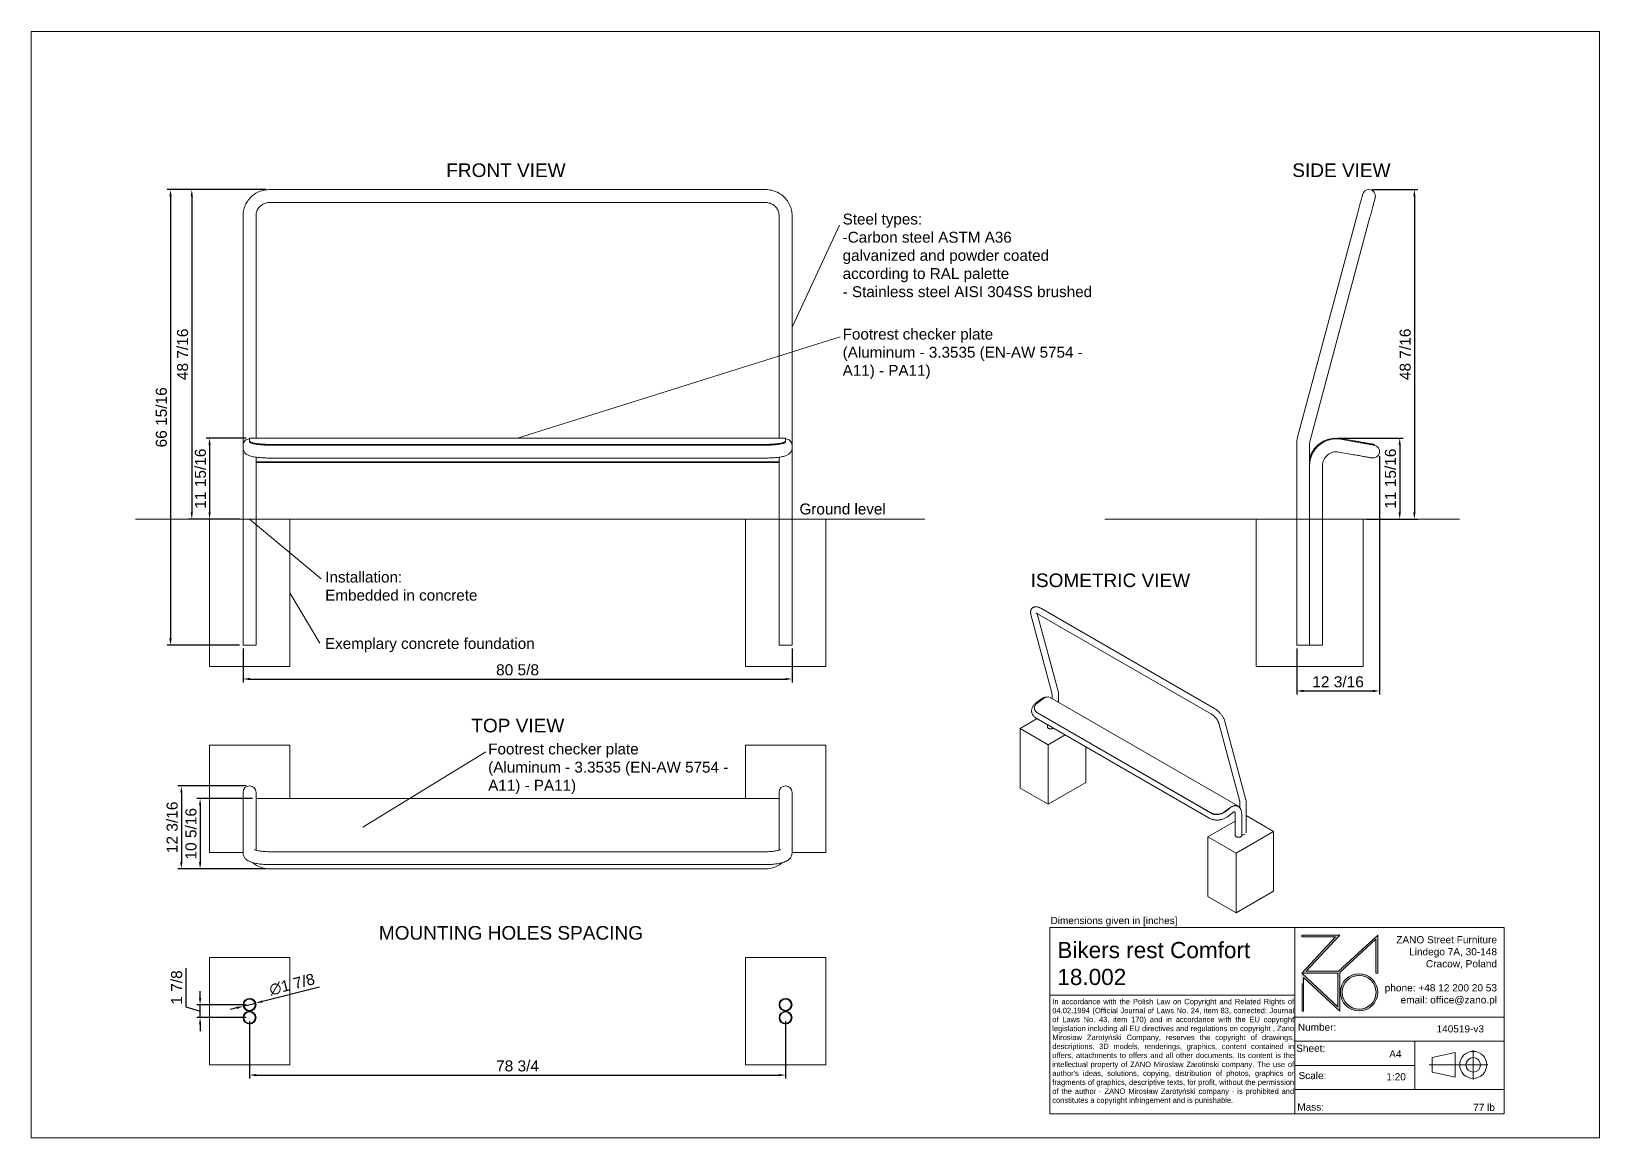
# Paper-space layout 'US' of a CAD drawing. Header units: inches. Extents: x -208 to -3, y -9 to 1.
# Drawn here: x -14.87 to -3.35, y -7.17 to 0.95 of the extents above; entities outside this region: 1.
# The model-space entities are those that its viewports show. They can reach past a viewport. Long polylines and large blocks are cut down to what shows.
import ezdxf

# ---------------------------------------------------------------- set-up
doc = ezdxf.new("R2010")
doc.units = ezdxf.units.IN
doc.header["$PDSIZE"] = -1
doc.linetypes.add('HIDDEN', pattern=[1.905, 1.27, -0.635])
for name, color, linetype, lineweight in [('ZANO_O', 10, 'Continuous', 0), ('ZANO_R', 7, 'Continuous', 0), ('ZANO_R_przerywana', 250, 'HIDDEN', 0), ('ZANO_W', 1, 'Continuous', 0)]:
    doc.layers.add(name, color=color, linetype=linetype, lineweight=lineweight)
doc.layers.add('ZANO_P', color=7, linetype='Continuous', lineweight=0, true_color=0xffffff)
doc.styles.get("Standard").update_dxf_attribs({"font": 'ARIALUNI.TTF'})
doc.dimstyles.new('amerykanie', dxfattribs={"dimtxt": 50, "dimasz": 50, "dimexe": 0.5, "dimexo": 0.5, "dimgap": 1, "dimtad": 1, "dimdec": 0, "dimzin": 0, "dimlunit": 5, "dimtxsty": 'Standard', "dimcen": 0.09, "dimclrd": 1, "dimclre": 1, "dimclrt": 1, "dimazin": 0, "dimtfac": 1, "dimtdec": 0, "dimtmove": 0, "dimatfit": 3, "dimfxl": 1, "dimtzin": 0, "dimarcsym": 1})

psp = doc.layouts.new('US')

# ---------------------------------------------------------------- texts
at = {"layer": 'ZANO_O', "attachment_point": 1}
for s, insert, char_height, width in [('FRONT VIEW', (-11.818, -0.017), 0.1, 1.04774), ('SIDE VIEW', (-5.603, -0.017), 0.1, 1.0012), ('\\pxql;Steel types:\\P-Carbon steel ASTM A36\\Pgalvanized and powder coated\\Paccording to RAL palette\\P- Stainless steel AISI 304SS brushed', (-8.906, -0.386), 0.08, 1.93979), ('\\pxql;Footrest checker plate\\P(Aluminum - 3.3535 (EN-AW 5754 - A11) - PA11)', (-8.906, -1.231), 0.08, 1.93979), ('Ground level', (-9.223, -2.516), 0.08, 0.78457), ('\\pxql;Installation:\\PEmbedded in concrete', (-12.707, -3.016), 0.08, 1.81828), ('ISOMETRIC VIEW', (-7.525, -3.03), 0.1, 1.49258), ('\\pxql;Exemplary concrete foundation', (-12.709, -3.504), 0.08, 1.68642), ('TOP VIEW', (-11.634, -4.097), 0.1, 0.86231), ('\\pxql;Footrest checker plate\\P(Aluminum - 3.3535 (EN-AW 5754 - A11) - PA11)', (-11.51, -4.279), 0.08, 1.93979), ('MOUNTING HOLES SPACING', (-12.313, -5.62), 0.1, 2.09064)]:
    psp.add_mtext(s, dxfattribs=dict(at, insert=insert, char_height=char_height, width=width))
at = {"layer": 'ZANO_R', "attachment_point": 1}
for s, insert, char_height, width in [('Dimensions given in [inches]', (-7.379, -5.553), 0.05269, 1.79436), ('\\pxql;Bikers rest Comfort 18.002', (-7.329, -5.737), 0.11856, 1.7443), ('\\pxqr;ZANO Street Furniture\\PLindego 7A, 30-148\\PCracow, Poland\\P\\Pphone: +48 12 200 20 53\\Pemail: office@zano.pl', (-5.149, -5.694), 0.05298, 1.04998), ("\\pxqj;In accordance with the Polish Law on Copyright and Related Rights of 04.02.1994 (Official Journal of Laws No. 24, item 83, corrected: Journal of Laws No. 43, item 170) and in accordance with the EU copyright legislation including all EU directives and regulations on copyright , Zano Mirosław Zarotyński Company, reserves the copyright of drawings, descriptions, 3D models, renderings, graphics, content contained in offers, attachments to offers and all other documents. Its content is the intellectual property of ZANO Miroslaw Zarotinski company. The use of author's ideas, solutions, copying, distribution of photos, graphics or fragments of graphics, descriptive texts, for profit, without the permission of the author - ZANO Mirosław Zarotyński company - is prohibited and constitutes a copyright infringement and is punishable.", (-7.366, -6.155), 0.039516, 1.77136), ('Number:', (-5.562, -6.337), 0.0527, 254.32319), ('140519-v3', (-4.543, -6.349), 0.0527, 0.49653), ('Sheet:', (-5.574, -6.492), 0.0527, 254.32319), ('A4', (-4.891, -6.533), 0.0527, 0.18637), ('Scale:', (-5.557, -6.692), 0.0527, 254.32319), ('1:20', (-4.912, -6.701), 0.0527, 0.20756), ('Mass:', (-5.566, -6.923), 0.0527, 254.32319), ('77 lb', (-4.274, -6.926), 0.0527, 0.22731)]:
    psp.add_mtext(s, dxfattribs=dict(at, insert=insert, char_height=char_height, width=width))

msp = doc.modelspace()

# ---------------------------------------------------------------- blocks, each defined once
blk = doc.blocks.new('*D360')
at = {"layer": 'Defpoints', "color": 0}
for p in [(5.9, 92.66), (0.02, 80.75), (4.94, 80.75)]:
    blk.add_point(p, dxfattribs=at)
at = {"layer": 'ZANO_W', "color": 1, "lineweight": -2}
for p, q in [((5.4, 92.66), (-0.48, 92.66)), ((0.02, 91.66), (0.02, 81.75)), ((4.44, 80.75), (-0.48, 80.75))]:
    blk.add_line(p, q, dxfattribs=at)
at = {"layer": 'ZANO_W', "color": 1}
for points in [[(0.19, 91.66), (-0.14, 91.66), (0.02, 92.66)], [(-0.14, 81.75), (0.19, 81.75), (0.02, 80.75)]]:
    blk.add_solid(points, dxfattribs=at)
at = {"layer": 'ZANO_W', "color": 1, "insert": (-1.32, 86.7), "char_height": 1.625, "attachment_point": 5, "rotation": 90}
blk.add_mtext('11 15/16', dxfattribs=at)
blk = doc.blocks.new('*D361')
at = {"layer": 'Defpoints', "color": 0}
for p in [(8.85, 129.17), (-2.59, 80.75), (4.94, 80.75)]:
    blk.add_point(p, dxfattribs=at)
at = {"layer": 'ZANO_W', "color": 1, "lineweight": -2}
for p, q in [((8.35, 129.17), (-3.09, 129.17)), ((-2.59, 128.17), (-2.59, 81.75)), ((4.44, 80.75), (-3.09, 80.75))]:
    blk.add_line(p, q, dxfattribs=at)
at = {"layer": 'ZANO_W', "color": 1}
for points in [[(-2.43, 128.17), (-2.76, 128.17), (-2.59, 129.17)], [(-2.76, 81.75), (-2.43, 81.75), (-2.59, 80.75)]]:
    blk.add_solid(points, dxfattribs=at)
at = {"layer": 'ZANO_W', "color": 1, "insert": (-3.94, 104.96), "char_height": 1.625, "attachment_point": 5, "rotation": 90}
blk.add_mtext('48 7/16', dxfattribs=at)
blk = doc.blocks.new('*D362')
at = {"layer": 'Defpoints', "color": 0}
for p in [(8.85, 129.17), (-5.72, 62.24), (4.94, 62.24)]:
    blk.add_point(p, dxfattribs=at)
at = {"layer": 'ZANO_W', "color": 1, "lineweight": -2}
for p, q in [((8.35, 129.17), (-6.22, 129.17)), ((-5.72, 128.17), (-5.72, 63.24)), ((4.44, 62.24), (-6.22, 62.24))]:
    blk.add_line(p, q, dxfattribs=at)
at = {"layer": 'ZANO_W', "color": 1}
for points in [[(-5.55, 128.17), (-5.89, 128.17), (-5.72, 129.17)], [(-5.89, 63.24), (-5.55, 63.24), (-5.72, 62.24)]]:
    blk.add_solid(points, dxfattribs=at)
at = {"layer": 'ZANO_W', "color": 1, "insert": (-7.06, 95.71), "char_height": 1.625, "attachment_point": 5, "rotation": 90}
blk.add_mtext('66 15/16', dxfattribs=at)
blk = doc.blocks.new('*D363')
at = {"layer": 'Defpoints', "color": 0}
for p in [(4.94, 62.24), (85.6, 62.24), (85.6, 57.26)]:
    blk.add_point(p, dxfattribs=at)
at = {"layer": 'ZANO_W', "color": 1, "lineweight": -2}
for p, q in [((4.94, 61.74), (4.94, 56.76)), ((85.6, 61.74), (85.6, 56.76)), ((5.94, 57.26), (84.6, 57.26))]:
    blk.add_line(p, q, dxfattribs=at)
at = {"layer": 'ZANO_W', "color": 1}
for points in [[(5.94, 57.43), (5.94, 57.09), (4.94, 57.26)], [(84.6, 57.09), (84.6, 57.43), (85.6, 57.26)]]:
    blk.add_solid(points, dxfattribs=at)
at = {"layer": 'ZANO_W', "color": 1, "insert": (45.27, 58.6), "char_height": 1.625, "attachment_point": 5}
blk.add_mtext('80 5/8', dxfattribs=at)
blk = doc.blocks.new('*D364')
at = {"layer": 'Defpoints', "color": 0}
for p in [(6.84, 39.68), (-1.37, 29.37), (8.85, 29.37)]:
    blk.add_point(p, dxfattribs=at)
at = {"layer": 'ZANO_W', "color": 1, "lineweight": -2}
for p, q in [((6.34, 39.68), (-1.87, 39.68)), ((-1.37, 38.68), (-1.37, 30.37)), ((8.35, 29.37), (-1.87, 29.37))]:
    blk.add_line(p, q, dxfattribs=at)
at = {"layer": 'ZANO_W', "color": 1}
for points in [[(-1.2, 38.68), (-1.54, 38.68), (-1.37, 39.68)], [(-1.54, 30.37), (-1.2, 30.37), (-1.37, 29.37)]]:
    blk.add_solid(points, dxfattribs=at)
at = {"layer": 'ZANO_W', "color": 1, "insert": (-2.71, 34.52), "char_height": 1.625, "attachment_point": 5, "rotation": 90}
blk.add_mtext('10 5/16', dxfattribs=at)
blk = doc.blocks.new('*D365')
at = {"layer": 'Defpoints', "color": 0}
for p in [(5.89, 41.55), (-4.12, 29.37), (8.45, 29.37)]:
    blk.add_point(p, dxfattribs=at)
at = {"layer": 'ZANO_W', "color": 1, "lineweight": -2}
for p, q in [((5.39, 41.55), (-4.62, 41.55)), ((-4.12, 40.55), (-4.12, 30.37)), ((7.95, 29.37), (-4.62, 29.37))]:
    blk.add_line(p, q, dxfattribs=at)
at = {"layer": 'ZANO_W', "color": 1}
for points in [[(-3.96, 40.55), (-4.29, 40.55), (-4.12, 41.55)], [(-4.29, 30.37), (-3.96, 30.37), (-4.12, 29.37)]]:
    blk.add_solid(points, dxfattribs=at)
at = {"layer": 'ZANO_W', "color": 1, "insert": (-5.47, 35.46), "char_height": 1.625, "attachment_point": 5, "rotation": 90}
blk.add_mtext('12 3/16', dxfattribs=at)
blk = doc.blocks.new('*D366')
at = {"layer": 'Defpoints', "color": 0}
for p in [(6.81, 9.64), (4.97, 9.17)]:
    blk.add_point(p, dxfattribs=at)
at = {"layer": 'ZANO_W', "color": 1, "lineweight": -2}
for p, q in [((16.18, 12), (7.78, 9.88)), ((4.97, 9.17), (6.81, 9.64)), ((4, 8.93), (3.03, 8.68))]:
    blk.add_line(p, q, dxfattribs=at)
at = {"layer": 'ZANO_W', "color": 1}
for points in [[(7.74, 10.04), (7.83, 9.72), (6.81, 9.64)], [(4.04, 8.76), (3.96, 9.09), (4.97, 9.17)]]:
    blk.add_solid(points, dxfattribs=at)
at = {"layer": 'ZANO_W', "color": 1, "insert": (12.14, 12.37), "char_height": 1.625, "attachment_point": 5, "rotation": 14.1753}
blk.add_mtext('∅1 7/8', dxfattribs=at)
blk = doc.blocks.new('*D367')
at = {"layer": 'Defpoints', "color": 0}
for p in [(5.89, 7.5), (84.65, 7.5), (84.65, -0.94)]:
    blk.add_point(p, dxfattribs=at)
at = {"layer": 'ZANO_W', "color": 1, "lineweight": -2}
for p, q in [((5.89, 7), (5.89, -1.44)), ((84.65, 7), (84.65, -1.44)), ((6.89, -0.94), (83.65, -0.94))]:
    blk.add_line(p, q, dxfattribs=at)
at = {"layer": 'ZANO_W', "color": 1}
for points in [[(6.89, -0.77), (6.89, -1.11), (5.89, -0.94)], [(83.65, -1.11), (83.65, -0.77), (84.65, -0.94)]]:
    blk.add_solid(points, dxfattribs=at)
at = {"layer": 'ZANO_W', "color": 1, "insert": (45.27, 0.4), "char_height": 1.625, "attachment_point": 5}
blk.add_mtext('78 3/4', dxfattribs=at)
blk = doc.blocks.new('*D368')
at = {"layer": 'Defpoints', "color": 0}
for p in [(-1.37, 9.4), (5.89, 9.4), (5.89, 7.5)]:
    blk.add_point(p, dxfattribs=at)
at = {"layer": 'ZANO_W', "color": 1, "lineweight": -2}
for p, q in [((-3.46, 14.78), (-3.46, 9.08)), ((5.39, 9.4), (-1.87, 9.4)), ((-1.37, 10.4), (-1.37, 11.4)), ((-1.37, 7.5), (-1.37, 9.4)), ((-3.46, 9.08), (-1.37, 8.45)), ((5.39, 7.5), (-1.87, 7.5)), ((-1.37, 6.5), (-1.37, 5.5))]:
    blk.add_line(p, q, dxfattribs=at)
at = {"layer": 'ZANO_W', "color": 1}
for points in [[(-1.54, 10.4), (-1.2, 10.4), (-1.37, 9.4)], [(-1.2, 6.5), (-1.54, 6.5), (-1.37, 7.5)]]:
    blk.add_solid(points, dxfattribs=at)
at = {"layer": 'ZANO_W', "color": 1, "insert": (-4.81, 11.93), "char_height": 1.625, "attachment_point": 5, "rotation": 90}
blk.add_mtext('1 7/8', dxfattribs=at)
blk = doc.blocks.new('*D369')
at = {"layer": 'Defpoints', "color": 0}
for p in [(165.29, 92.66), (169.52, 80.75), (174.88, 80.75)]:
    blk.add_point(p, dxfattribs=at)
at = {"layer": 'ZANO_W', "color": 1, "lineweight": -2}
for p, q in [((165.79, 92.66), (175.38, 92.66)), ((174.88, 91.66), (174.88, 81.75)), ((170.02, 80.75), (175.38, 80.75))]:
    blk.add_line(p, q, dxfattribs=at)
at = {"layer": 'ZANO_W', "color": 1}
for points in [[(175.04, 91.66), (174.71, 91.66), (174.88, 92.66)], [(174.71, 81.75), (175.04, 81.75), (174.88, 80.75)]]:
    blk.add_solid(points, dxfattribs=at)
at = {"layer": 'ZANO_W', "color": 1, "insert": (173.53, 86.7), "char_height": 1.625, "attachment_point": 5, "rotation": 90}
blk.add_mtext('11 15/16', dxfattribs=at)
blk = doc.blocks.new('*D370')
at = {"layer": 'Defpoints', "color": 0}
for p in [(170.35, 129.17), (169.52, 80.75), (177.03, 80.75)]:
    blk.add_point(p, dxfattribs=at)
at = {"layer": 'ZANO_W', "color": 1, "lineweight": -2}
for p, q in [((170.85, 129.17), (177.53, 129.17)), ((177.03, 128.17), (177.03, 81.75)), ((170.02, 80.75), (177.53, 80.75))]:
    blk.add_line(p, q, dxfattribs=at)
at = {"layer": 'ZANO_W', "color": 1}
for points in [[(177.2, 128.17), (176.86, 128.17), (177.03, 129.17)], [(176.86, 81.75), (177.2, 81.75), (177.03, 80.75)]]:
    blk.add_solid(points, dxfattribs=at)
at = {"layer": 'ZANO_W', "color": 1, "insert": (175.69, 104.96), "char_height": 1.625, "attachment_point": 5, "rotation": 90}
blk.add_mtext('48 7/16', dxfattribs=at)
blk = doc.blocks.new('*D371')
at = {"layer": 'Defpoints', "color": 0}
for p in [(171.91, 90.51), (159.74, 62.24), (171.91, 55.5)]:
    blk.add_point(p, dxfattribs=at)
at = {"layer": 'ZANO_W', "color": 1, "lineweight": -2}
for p, q in [((171.91, 90.01), (171.91, 55)), ((159.74, 61.74), (159.74, 55)), ((160.74, 55.5), (170.91, 55.5))]:
    blk.add_line(p, q, dxfattribs=at)
at = {"layer": 'ZANO_W', "color": 1}
for points in [[(160.74, 55.67), (160.74, 55.33), (159.74, 55.5)], [(170.91, 55.33), (170.91, 55.67), (171.91, 55.5)]]:
    blk.add_solid(points, dxfattribs=at)
at = {"layer": 'ZANO_W', "color": 1, "insert": (165.82, 56.84), "char_height": 1.625, "attachment_point": 5}
blk.add_mtext('12 3/16', dxfattribs=at)

# ---------------------------------------------------------------- dimensions: what is measured, and where the dimension line sits
at = {"layer": 'ZANO_W'}
for base, p1, p2, picture, middle in [((-5.72005, 62.24262), (8.84569, 129.17175), (4.94204, 62.24262), '*D362', (-7.06359, 95.70719)), ((-2.59363, 80.74711), (8.84569, 129.17175), (4.94204, 80.74711), '*D361', (-3.93716, 104.95943)), ((177.03037, 80.74711), (170.35334, 129.17175), (169.51511, 80.74711), '*D370', (175.68683, 104.95943)), ((0.02198, 80.74711), (5.90072, 92.65973), (4.94204, 80.74711), '*D360', (-1.32156, 86.70342)), ((174.87538, 80.74711), (165.28936, 92.65694), (169.51511, 80.74711), '*D369', (173.53185, 86.70202)), ((-4.12268, 29.36593), (5.89285, 41.54739), (8.45204, 29.36593), '*D365', (-5.46622, 35.45666)), ((-1.36883, 29.36593), (6.84367, 39.67927), (8.84569, 29.36593), '*D364', (-2.71237, 34.5226)), ((-1.36883, 9.40364), (5.89285, 7.50201), (5.89285, 9.40364), '*D368', (-4.8059, 9.58088))]:
    dim = msp.add_linear_dim(base=base, p1=p1, p2=p2, angle=90, dimstyle='amerykanie', override={"dimtxt": 1.625, "dimasz": 1, "dimgap": 0.5, "dimdec": 4, "dimaunit": 1, "dimadec": 1, "dimtdec": 4, "dimtmove": 1, "dimfrac": 2}, dxfattribs=at)
    dim.commit()
    dim.dimension.update_dxf_attribs({"geometry": picture, "text_midpoint": middle})
for base, p1, p2, picture, middle in [((171.90621, 55.49909), (159.73923, 62.24262), (171.90621, 90.51448), '*D371', (165.82272, 56.84263)), ((85.59794, 57.26112), (4.94204, 62.24262), (85.59794, 62.24262), '*D363', (45.26999, 58.60465)), ((84.64713, -0.93904), (5.89285, 7.50201), (84.64713, 7.50201), '*D367', (45.26999, 0.40449))]:
    dim = msp.add_linear_dim(base=base, p1=p1, p2=p2, dimstyle='amerykanie', override={"dimtxt": 1.625, "dimasz": 1, "dimgap": 0.5, "dimdec": 4, "dimaunit": 1, "dimadec": 1, "dimtdec": 4, "dimtmove": 1, "dimfrac": 2}, dxfattribs=at)
    dim.commit()
    dim.dimension.update_dxf_attribs({"geometry": picture, "text_midpoint": middle})
dim = msp.add_diameter_dim_2p(p1=(4.97098, 9.17079), p2=(6.81471, 9.63648), dimstyle='amerykanie', override={"dimtxt": 1.625, "dimasz": 1, "dimgap": 0.5, "dimdec": 4, "dimaunit": 1, "dimadec": 1, "dimtdec": 4, "dimtmove": 1, "dimfrac": 2}, dxfattribs=at)
dim.commit()
dim.dimension.update_dxf_attribs({"geometry": '*D366', "text_midpoint": (12.13961, 12.36717)})

# ---------------------------------------------------------------- linework, layer by layer
at = {"layer": 'ZANO_R'}
for p, q in [((81.69428, 129.17175), (8.84569, 129.17175)), ((8.84569, 127.27012), (81.69428, 127.27012)), ((4.94204, 125.36871), (4.94204, 92.53239)), ((6.84367, 92.65973), (6.84367, 125.36871)), ((83.69631, 125.36871), (83.69631, 92.65973)), ((85.59794, 92.53239), (85.59794, 125.36871)), ((168.67067, 125.6148), (159.87221, 92.77848)), ((161.70904, 92.2863), (170.5075, 125.12262)), ((4.94204, 92.53239), (4.94204, 91.76814)), ((84.63925, 92.65973), (5.90072, 92.65973)), ((5.90072, 92.65932), (5.90072, 92.65973)), ((5.90072, 92.60586), (5.90072, 92.65932)), ((5.90072, 92.60304), (5.90072, 92.60586)), ((5.90072, 92.24503), (5.90072, 92.60304)), ((5.90072, 92.12871), (5.90072, 92.24503)), ((84.63925, 92.65932), (84.63925, 92.65973)), ((84.63925, 92.60586), (84.63925, 92.65932)), ((84.63925, 92.60304), (84.63925, 92.60586)), ((84.63925, 92.24503), (84.63925, 92.60304)), ((84.63925, 92.12871), (84.63925, 92.24503)), ((85.59794, 91.76814), (85.59794, 92.53239)), ((164.40186, 92.50643), (163.61191, 92.18498)), ((164.44638, 92.39703), (164.30474, 92.33939)), ((165.28936, 92.65694), (164.44769, 92.51933)), ((164.58905, 92.42276), (164.46675, 92.40276)), ((165.30842, 92.54038), (165.24471, 92.52996)), ((165.38252, 92.53813), (165.32955, 92.54143)), ((166.19343, 92.60586), (165.33691, 92.65932)), ((166.22235, 92.48218), (166.1966, 92.48672)), ((168.24747, 92.24503), (166.21711, 92.60304)), ((168.22696, 92.12871), (166.22235, 92.48218)), ((4.94204, 91.76814), (4.94204, 91.59067)), ((4.94204, 91.59067), (4.94204, 91.54581)), ((4.94204, 91.54581), (4.94204, 91.19234)), ((4.94204, 91.19234), (4.94204, 88.63783)), ((8.85357, 91.73228), (81.68641, 91.73228)), ((8.85357, 91.61596), (81.68641, 91.61596)), ((85.59794, 91.59067), (85.59794, 91.76814)), ((85.59794, 91.54581), (85.59794, 91.59067)), ((85.59794, 91.19234), (85.59794, 91.54581)), ((85.59794, 88.63783), (85.59794, 91.19234)), ((159.73919, 91.76814), (159.73919, 80.74711)), ((161.64082, 80.74711), (161.64082, 91.76814)), ((161.80008, 90.1828), (161.64082, 89.64268)), ((161.91337, 90.14939), (161.72483, 89.50997)), ((162.23576, 90.97051), (161.81857, 90.22667)), ((162.33877, 90.91274), (161.92159, 90.16889)), ((162.83579, 91.64154), (162.26355, 91.00917)), ((162.92337, 91.56228), (162.35113, 90.92992)), ((163.5701, 92.16221), (162.87149, 91.67304)), ((163.19679, 91.75663), (162.93924, 91.57628)), ((163.63785, 92.06546), (163.41672, 91.91062)), ((163.8474, 92.15329), (163.65643, 92.07558)), ((165.89213, 90.60944), (167.89674, 90.25597)), ((171.15545, 91.73228), (171.13494, 91.61596)), ((4.94204, 88.63783), (4.94204, 80.74711)), ((6.84367, 88.63783), (6.84367, 89.85699)), ((83.69631, 89.18947), (6.84367, 89.18947)), ((83.69631, 89.07618), (6.84367, 89.07618)), ((6.84367, 80.74711), (6.84367, 88.63783)), ((8.84569, 89.72877), (81.69428, 89.72877)), ((83.69631, 89.85657), (83.69631, 88.63783)), ((83.69631, 88.63783), (83.69631, 80.74711)), ((85.59794, 80.74711), (85.59794, 88.63783)), ((161.66916, 89.32115), (161.64082, 89.32951)), ((161.64082, 88.63783), (161.64082, 80.74711)), ((163.54245, 80.74711), (163.54245, 88.63783)), ((-10.88072, 80.74711), (105.09885, 80.74711)), ((101.42069, 80.74711), (-10.88072, 80.74711)), ((-0.01283, 80.74711), (11.79854, 80.74711)), ((11.79854, 80.74711), (-0.01283, 80.74711)), ((6.84366, 80.74711), (4.94204, 80.74711)), ((4.94204, 80.74711), (6.84366, 80.74711)), ((78.74144, 80.74711), (90.55281, 80.74711)), ((90.55281, 80.74711), (78.74144, 80.74711)), ((85.59794, 80.74711), (83.69632, 80.74711)), ((83.69632, 80.74711), (85.59794, 80.74711)), ((131.53905, 80.74711), (183.67418, 80.74711)), ((153.76662, 80.74711), (169.51511, 80.74711)), ((169.51511, 80.74711), (153.76662, 80.74711)), ((161.64084, 80.74711), (159.73923, 80.74711)), ((161.64084, 80.74711), (163.54245, 80.74711)), ((124.68462, 55.45521), (121.62908, 66.85951)), ((121.67822, 66.83272), (147.20113, 52.09866)), ((147.67219, 52.91467), (122.14929, 67.64873)), ((120.69191, 66.71666), (123.7745, 55.21136)), ((122.09441, 54.24024), (121.39208, 53.69179)), ((121.61977, 53.70724), (122.33112, 54.26274)), ((122.33941, 54.26866), (122.6395, 54.46353)), ((122.65616, 54.47218), (122.95104, 54.58674)), ((122.9671, 54.59079), (123.24386, 54.62051)), ((123.25851, 54.61976), (123.50327, 54.56315)), ((151.0997, 38.63392), (123.51321, 54.55926)), ((123.7937, 55.04443), (123.7937, 54.39733)), ((124.73592, 53.8534), (124.73592, 55.04443)), ((121.21134, 52.86837), (121.21852, 52.82546)), ((121.46222, 51.51964), (146.98513, 36.78558)), ((121.63548, 52.3144), (147.15288, 37.58353)), ((121.64267, 52.27149), (147.16006, 37.54061)), ((148.28391, 50.78814), (151.3665, 39.28284)), ((152.27661, 39.52668), (149.19402, 51.03198)), ((123.12746, 50.55832), (123.12746, 50.20095)), ((4.94204, 40.59658), (4.94204, 40.49596)), ((4.94204, 40.49596), (4.94204, 31.6975)), ((6.84367, 40.49596), (6.84367, 40.59658)), ((6.84367, 32.12154), (6.84367, 40.49596)), ((83.69631, 39.67927), (6.84367, 39.67927)), ((83.69631, 40.59658), (83.69631, 40.49596)), ((83.69631, 40.49596), (83.69631, 32.12141)), ((85.59794, 40.49596), (85.59794, 40.59658)), ((85.59794, 31.6975), (85.59794, 40.49596)), ((149.20625, 37.7819), (149.9176, 38.3374)), ((149.21343, 37.73899), (149.92478, 38.29449)), ((149.56399, 37.02065), (150.26632, 37.5691)), ((149.92589, 38.34333), (150.22598, 38.53819)), ((150.20989, 38.47986), (150.22856, 38.49199)), ((150.23596, 38.49583), (150.25842, 38.50456)), ((150.24264, 38.54685), (150.53752, 38.66141)), ((150.48786, 38.59369), (150.53085, 38.61039)), ((150.53798, 38.61219), (150.58777, 38.61754)), ((150.55358, 38.66546), (150.83034, 38.69518)), ((150.71945, 37.46484), (150.71945, 34.27243)), ((150.74767, 38.63471), (150.81474, 38.64191)), ((150.82125, 38.64158), (150.899, 38.62359)), ((150.84499, 38.69442), (151.08975, 38.63781)), ((150.97551, 38.6059), (151.06602, 38.58497)), ((151.07158, 38.58251), (151.17999, 38.50675)), ((151.10226, 38.63229), (151.30275, 38.49219)), ((151.1963, 38.49535), (151.27207, 38.44241)), ((151.27639, 38.43796), (151.28675, 38.42261)), ((151.31249, 38.48217), (151.45865, 38.2656)), ((151.3857, 39.11591), (151.3857, 38.37369)), ((151.46513, 38.25159), (151.48975, 38.16938)), ((151.66167, 34.27243), (151.66167, 37.46484)), ((152.32791, 34.65705), (152.32791, 39.11591)), ((81.69428, 31.88406), (8.84569, 31.88406)), ((8.84569, 29.98243), (81.69428, 29.98243)), ((8.84569, 29.36593), (81.69428, 29.36593))]:
    msp.add_line(p, q, dxfattribs=at)
at = {"layer": 'ZANO_R', "flags": 128}
for points in [[(8.84569, 129.17175), (8.71356, 129.16958), (8.49302, 129.15621), (8.27355, 129.1307), (8.05592, 129.09313), (7.8408, 129.04362), (7.62889, 128.98232), (7.42089, 128.90944), (7.21745, 128.8252), (7.01924, 128.72989), (6.82688, 128.6238), (6.64101, 128.50727), (6.46223, 128.3807), (6.2911, 128.24449), (6.12818, 128.09907), (5.97399, 127.94493), (5.82902, 127.78256), (5.69373, 127.61249), (5.56855, 127.43527), (5.45388, 127.25147), (5.35009, 127.06169), (5.25748, 126.86654), (5.17637, 126.66664), (5.10698, 126.46264), (5.04954, 126.25519), (5.00423, 126.04496), (4.97117, 125.8326), (4.95048, 125.61881), (4.94233, 125.41557), (4.94204, 125.36871)], [(85.59794, 125.36871), (85.59563, 125.49965), (85.58183, 125.71388), (85.55566, 125.927), (85.51719, 126.13832), (85.46655, 126.34718), (85.40391, 126.55292), (85.32945, 126.75488), (85.24342, 126.95244), (85.14608, 127.14496), (85.03774, 127.33184), (84.91874, 127.51248), (84.78945, 127.68632), (84.65028, 127.85279), (84.50167, 128.01136), (84.34407, 128.16153), (84.178, 128.30282), (84.00396, 128.43477), (83.82253, 128.55695), (83.63425, 128.66897), (83.43975, 128.77048), (83.23964, 128.86113), (83.03454, 128.94063), (82.82512, 129.00872), (82.61205, 129.06518), (82.396, 129.10982), (82.17768, 129.14249), (81.95778, 129.16308), (81.74859, 129.17139), (81.69428, 129.17175)], [(6.84367, 125.36871), (6.84479, 125.43246), (6.85629, 125.58186), (6.88017, 125.73), (6.91626, 125.87591), (6.96434, 126.01864), (7.02409, 126.15728), (7.0951, 126.29095), (7.17691, 126.41883), (7.26897, 126.54011), (7.37069, 126.65407), (7.48143, 126.76002), (7.60046, 126.85733), (7.72707, 126.94542), (7.86045, 127.02377), (7.99978, 127.09192), (8.1442, 127.14949), (8.29284, 127.19613), (8.44479, 127.23158), (8.59912, 127.25564), (8.75489, 127.26817), (8.84569, 127.27012)], [(81.69428, 127.27012), (81.76372, 127.26898), (81.91948, 127.25805), (82.07385, 127.23561), (82.22586, 127.20182), (82.3746, 127.15689), (82.51918, 127.1011), (82.65873, 127.03479), (82.79242, 126.95836), (82.91945, 126.87227), (83.03907, 126.77703), (83.15055, 126.67319), (83.25323, 126.56137), (83.34648, 126.44221), (83.42972, 126.31641), (83.50244, 126.18469), (83.56415, 126.04783), (83.61445, 125.90664), (83.65299, 125.76197), (83.67947, 125.61471), (83.6937, 125.46576), (83.69631, 125.36871)], [(169.43492, 128.46703), (169.43298, 128.45976), (169.42714, 128.438), (169.41746, 128.40185), (169.40397, 128.35149), (169.38674, 128.28719), (169.36586, 128.20928), (169.34144, 128.11814), (169.3136, 128.01425), (169.28249, 127.89813), (169.24825, 127.77037), (169.21108, 127.63163), (169.17115, 127.48261), (169.12867, 127.32408), (169.08386, 127.15683), (169.03694, 126.98173), (168.98815, 126.79966), (168.93775, 126.61155), (168.88599, 126.41837), (168.83312, 126.22109), (168.77944, 126.02072), (168.72519, 125.81828), (168.67067, 125.6148)], [(170.5075, 125.12262), (170.56202, 125.3261), (170.61627, 125.52854), (170.66996, 125.72891), (170.72282, 125.92619), (170.77458, 126.11937), (170.82499, 126.30748), (170.87377, 126.48955), (170.92069, 126.66465), (170.9655, 126.8319), (171.00798, 126.99043), (171.04791, 127.13945), (171.08509, 127.27819), (171.11932, 127.40595), (171.15043, 127.52207), (171.17827, 127.62596), (171.20269, 127.7171), (171.22357, 127.79502), (171.2408, 127.85931), (171.25429, 127.90967), (171.26398, 127.94582), (171.26981, 127.96758), (171.27176, 127.97485)], [(5.90072, 92.24503), (5.90824, 92.20845), (5.93078, 92.17206), (5.9682, 92.13604), (6.02033, 92.10057), (6.0869, 92.06584), (6.16756, 92.03203), (6.26192, 91.99929), (6.36947, 91.96781), (6.48969, 91.93775), (6.62196, 91.90925), (6.76559, 91.88246), (6.91986, 91.85752), (7.08399, 91.83455), (7.25714, 91.81367), (7.43842, 91.795), (7.62691, 91.77861), (7.82165, 91.76461), (8.02165, 91.75305), (8.2259, 91.74399), (8.43333, 91.73749), (8.64291, 91.73358), (8.85357, 91.73228)], [(84.63925, 92.24503), (84.63173, 92.20845), (84.6092, 92.17206), (84.57177, 92.13604), (84.51964, 92.10057), (84.45307, 92.06584), (84.37241, 92.03203), (84.27806, 91.99929), (84.1705, 91.96781), (84.05028, 91.93775), (83.91802, 91.90925), (83.77439, 91.88246), (83.62011, 91.85752), (83.45598, 91.83455), (83.28283, 91.81367), (83.10156, 91.795), (82.91306, 91.77861), (82.71832, 91.76461), (82.51832, 91.75305), (82.31408, 91.74399), (82.10664, 91.73749), (81.89706, 91.73358), (81.68641, 91.73228)], [(168.24747, 92.24503), (168.45492, 92.20845), (168.66132, 92.17206), (168.86561, 92.13604), (169.06674, 92.10057), (169.26371, 92.06584), (169.45549, 92.03203), (169.64112, 91.99929), (169.81965, 91.96781), (169.99016, 91.93775), (170.1518, 91.90925), (170.30373, 91.88246), (170.44518, 91.85752), (170.57543, 91.83455), (170.69382, 91.81367), (170.79975, 91.795), (170.89267, 91.77861), (170.97211, 91.76461), (171.03766, 91.75305), (171.089, 91.74399), (171.12585, 91.73749), (171.14804, 91.73358), (171.15545, 91.73228)], [(4.94204, 91.19234), (4.9477, 91.08392), (4.96524, 90.97376), (4.9937, 90.86827), (5.032, 90.7684), (5.07895, 90.67488), (5.13339, 90.58822), (5.19412, 90.50869), (5.26017, 90.43619), (5.3309, 90.3703), (5.40629, 90.3102), (5.48714, 90.25481), (5.57538, 90.20279), (5.67468, 90.1526), (5.79113, 90.10249), (5.93317, 90.05111), (6.10174, 90.00045), (6.25328, 89.96203), (6.42126, 89.92548), (6.58973, 89.8939), (6.76062, 89.86609), (6.93506, 89.8414), (7.11352, 89.81946), (7.29612, 89.80005), (7.48272, 89.78307), (7.67304, 89.76844), (7.86669, 89.75611), (8.06318, 89.74608), (8.26197, 89.73834), (8.4625, 89.73288), (8.66417, 89.72969), (8.84569, 89.72877)], [(8.85357, 91.61596), (8.64291, 91.61726), (8.43333, 91.62118), (8.2259, 91.62768), (8.02165, 91.63673), (7.82165, 91.64829), (7.62691, 91.66229), (7.43842, 91.67868), (7.25714, 91.69735), (7.08399, 91.71823), (6.91986, 91.7412), (6.76559, 91.76614), (6.62196, 91.79293), (6.48969, 91.82143), (6.36947, 91.8515), (6.26192, 91.88297), (6.16756, 91.91571), (6.0869, 91.94952), (6.02033, 91.98425), (5.9682, 92.01972), (5.93078, 92.05574), (5.90824, 92.09213), (5.90072, 92.12871)], [(81.68641, 91.61596), (81.89706, 91.61726), (82.10664, 91.62118), (82.31408, 91.62768), (82.51832, 91.63673), (82.71832, 91.64829), (82.91306, 91.66229), (83.10156, 91.67868), (83.28283, 91.69735), (83.45598, 91.71823), (83.62011, 91.7412), (83.77439, 91.76614), (83.91802, 91.79293), (84.05028, 91.82143), (84.1705, 91.8515), (84.27806, 91.88297), (84.37241, 91.91571), (84.45307, 91.94952), (84.51964, 91.98425), (84.57177, 92.01972), (84.6092, 92.05574), (84.63173, 92.09213), (84.63925, 92.12871)], [(81.69428, 89.72877), (81.8007, 89.72909), (82.00248, 89.73142), (82.2032, 89.73603), (82.40223, 89.7429), (82.59896, 89.75204), (82.7928, 89.76342), (82.9832, 89.77707), (83.16969, 89.79298), (83.35181, 89.81117), (83.52923, 89.83171), (83.70171, 89.85467), (83.86919, 89.88022), (84.03182, 89.90862), (84.19013, 89.94034), (84.34517, 89.97617), (84.49895, 90.01761), (84.65504, 90.06753), (84.81849, 90.13144), (84.93194, 90.18541), (85.02929, 90.24014), (85.11643, 90.29766), (85.19635, 90.3595), (85.27045, 90.42686), (85.33903, 90.50061), (85.40164, 90.58116), (85.45734, 90.66841), (85.50504, 90.76182), (85.5437, 90.86051), (85.57245, 90.96337), (85.59178, 91.07932), (85.59794, 91.19234)], [(167.89674, 90.25597), (168.1042, 90.21939), (168.3106, 90.183), (168.51488, 90.14698), (168.71602, 90.11151), (168.91298, 90.07678), (169.10476, 90.04297), (169.29039, 90.01023), (169.46892, 89.97876), (169.63943, 89.94869), (169.80107, 89.92019), (169.953, 89.8934), (170.09445, 89.86846), (170.22471, 89.84549), (170.34309, 89.82461), (170.44902, 89.80594), (170.54194, 89.78955), (170.62138, 89.77555), (170.68693, 89.76399), (170.73827, 89.75493), (170.77513, 89.74844), (170.79732, 89.74452), (170.80473, 89.74322)], [(171.13494, 91.61596), (171.12753, 91.61726), (171.10534, 91.62118), (171.06849, 91.62768), (171.01715, 91.63673), (170.9516, 91.64829), (170.87216, 91.66229), (170.77923, 91.67868), (170.67331, 91.69735), (170.55492, 91.71823), (170.42467, 91.7412), (170.28322, 91.76614), (170.13129, 91.79293), (169.96965, 91.82143), (169.79914, 91.8515), (169.62061, 91.88297), (169.43498, 91.91571), (169.2432, 91.94952), (169.04623, 91.98425), (168.8451, 92.01972), (168.64081, 92.05574), (168.43441, 92.09213), (168.22696, 92.12871)], [(161.72483, 89.50997), (161.71397, 89.47313), (161.70353, 89.43771), (161.6939, 89.40507), (161.68547, 89.37646), (161.67854, 89.35297), (161.6734, 89.33553), (161.67023, 89.32478), (161.66916, 89.32115)], [(122.14929, 67.64873), (122.10536, 67.67347), (122.02003, 67.71795), (121.93386, 67.75792), (121.84669, 67.79305), (121.75864, 67.82283), (121.67027, 67.8466), (121.58258, 67.86371), (121.50619, 67.87299), (121.43257, 67.87662), (121.36171, 67.87481), (121.29352, 67.86778), (121.22788, 67.85566), (121.15779, 67.83635), (121.09141, 67.81123), (121.02905, 67.78067), (120.97087, 67.74501), (120.91705, 67.70462), (120.86777, 67.65984), (120.82317, 67.61107), (120.78341, 67.55873), (120.74856, 67.50313), (120.71861, 67.44452), (120.69355, 67.38308), (120.67338, 67.31887), (120.65809, 67.25182), (120.64775, 67.18179), (120.64246, 67.10854), (120.64242, 67.03182), (120.64788, 66.9515), (120.65904, 66.86772), (120.67602, 66.78099), (120.69191, 66.71666)], [(121.42143, 66.9345), (121.42104, 66.93447), (121.42547, 66.93424), (121.43577, 66.933), (121.45173, 66.93003), (121.47312, 66.9247), (121.49973, 66.91648), (121.53129, 66.90495), (121.56749, 66.88974), (121.60797, 66.87059), (121.65233, 66.84732), (121.67822, 66.83272)], [(121.39208, 53.69179), (121.34706, 53.65554), (121.27046, 53.58843), (121.19851, 53.518), (121.13166, 53.44458), (121.07023, 53.36845), (121.01451, 53.28992), (120.96475, 53.20935), (120.92116, 53.12709), (120.88388, 53.04351), (120.853, 52.95899), (120.82857, 52.87387), (120.81059, 52.78849), (120.79902, 52.70316), (120.79381, 52.61818), (120.79489, 52.53383), (120.80217, 52.45037), (120.81556, 52.36804), (120.83495, 52.28708), (120.86025, 52.20775), (120.89135, 52.13027), (120.92813, 52.05484), (120.97053, 51.98162), (121.01843, 51.91083), (121.07176, 51.84263), (121.13041, 51.77722), (121.19428, 51.71479), (121.26323, 51.65557), (121.33709, 51.59975), (121.41566, 51.54756), (121.46222, 51.51964)], [(121.61977, 53.70724), (121.54972, 53.64896), (121.4853, 53.58793), (121.42684, 53.52447), (121.37464, 53.4589), (121.32895, 53.39155), (121.29002, 53.32276), (121.25804, 53.25289), (121.23318, 53.18229), (121.21555, 53.11133), (121.20527, 53.04035), (121.20236, 52.96974), (121.20685, 52.89983), (121.21872, 52.831), (121.2379, 52.76359), (121.2643, 52.69795), (121.29779, 52.6344), (121.33819, 52.57328), (121.38529, 52.51489), (121.43886, 52.45954), (121.49862, 52.4075), (121.56428, 52.35904), (121.63548, 52.3144)], [(123.0673, 54.60156), (123.00801, 54.60271), (122.92667, 54.59845), (122.84406, 54.5883), (122.76033, 54.5722), (122.6757, 54.55009), (122.59043, 54.52196), (122.50485, 54.48783), (122.41933, 54.44783), (122.33428, 54.40212), (122.25007, 54.35095), (122.16707, 54.29458), (122.09441, 54.24024)], [(121.64267, 52.27149), (121.57146, 52.31613), (121.50581, 52.36459), (121.44605, 52.41662), (121.39247, 52.47198), (121.34537, 52.53037), (121.30498, 52.59149), (121.27149, 52.65503), (121.24509, 52.72068), (121.2259, 52.78809), (121.21852, 52.82546)], [(147.20113, 52.09866), (147.22828, 52.08261), (147.27953, 52.05033), (147.33302, 52.01401), (147.38846, 51.97367), (147.44538, 51.92948), (147.50329, 51.88168), (147.56173, 51.83053), (147.62024, 51.77632), (147.6784, 51.7194), (147.73577, 51.66011), (147.79197, 51.59884), (147.84659, 51.53598), (147.89926, 51.47196), (147.94965, 51.40723), (147.99741, 51.34224), (148.04227, 51.27747), (148.08395, 51.2134), (148.12223, 51.15051), (148.15689, 51.08932), (148.18779, 51.03034), (148.21481, 50.97412), (148.2379, 50.92116), (148.25708, 50.87202), (148.27244, 50.82721), (148.28391, 50.78814)], [(149.19402, 51.03198), (149.18081, 51.07874), (149.1515, 51.16907), (149.11749, 51.25941), (149.07911, 51.34957), (149.03669, 51.43935), (148.9905, 51.52861), (148.94077, 51.61726), (148.8877, 51.70519), (148.83149, 51.79227), (148.77232, 51.87837), (148.71036, 51.96335), (148.64579, 52.04702), (148.5788, 52.12922), (148.50955, 52.20975), (148.43823, 52.28843), (148.36501, 52.36505), (148.29008, 52.4394), (148.21361, 52.51129), (148.13576, 52.58052), (148.05665, 52.64692), (147.97642, 52.71029), (147.89516, 52.77045), (147.81294, 52.8272), (147.72981, 52.88035), (147.67219, 52.91467)], [(123.12746, 50.20095), (123.12835, 50.18413), (123.13528, 50.1516), (123.14892, 50.11979), (123.1691, 50.08915), (123.19552, 50.06014), (123.22779, 50.03318), (123.26544, 50.00865), (123.30793, 49.98691), (123.35464, 49.96828), (123.40489, 49.95303), (123.45796, 49.94139), (123.51307, 49.9335), (123.56942, 49.92951), (123.62619, 49.92946), (123.68256, 49.93335), (123.73772, 49.94112), (123.79085, 49.95267), (123.84119, 49.96783), (123.888, 49.98637), (123.93061, 50.00803), (123.9684, 50.03249), (123.99734, 50.05615)], [(146.98513, 36.78558), (147.03495, 36.75794), (147.12301, 36.71414), (147.21461, 36.67471), (147.30962, 36.63966), (147.40768, 36.6091), (147.5084, 36.58313), (147.61141, 36.5618), (147.71631, 36.54514), (147.82277, 36.53317), (147.93042, 36.52588), (148.03894, 36.52327), (148.14801, 36.52529), (148.25729, 36.53193), (148.36647, 36.54315), (148.47525, 36.55891), (148.5833, 36.57915), (148.69032, 36.60383), (148.796, 36.6329), (148.90002, 36.66627), (149.0021, 36.70391), (149.10191, 36.74572), (149.19917, 36.79165), (149.29354, 36.8416), (149.38473, 36.89549), (149.4724, 36.9532), (149.55151, 37.01098), (149.56399, 37.02065)], [(149.20625, 37.7819), (149.13093, 37.72667), (149.05072, 37.67476), (148.96604, 37.62643), (148.87731, 37.58195), (148.78498, 37.54152), (148.68952, 37.50537), (148.59143, 37.47366), (148.4912, 37.44657), (148.38934, 37.42424), (148.28637, 37.40677), (148.18282, 37.39425), (148.07921, 37.38675), (147.97607, 37.38431), (147.87393, 37.38694), (147.7733, 37.39463), (147.67471, 37.40733), (147.57865, 37.42498), (147.48561, 37.4475), (147.39607, 37.47476), (147.31048, 37.50663), (147.22928, 37.54295), (147.15288, 37.58353)], [(147.16006, 37.54061), (147.23646, 37.50004), (147.31766, 37.46372), (147.40325, 37.43185), (147.4928, 37.40458), (147.58583, 37.38207), (147.6819, 37.36441), (147.78049, 37.35171), (147.88111, 37.34403), (147.98325, 37.3414), (148.08639, 37.34384), (148.19, 37.35134), (148.29356, 37.36385), (148.39653, 37.38132), (148.49838, 37.40366), (148.59861, 37.43075), (148.69671, 37.46246), (148.79216, 37.49861), (148.88449, 37.53904), (148.97322, 37.58352), (149.05791, 37.63184), (149.13812, 37.68376), (149.21343, 37.73899)], [(150.26632, 37.5691), (150.2916, 37.58833), (150.33901, 37.62164), (150.38462, 37.65022), (150.42787, 37.67409), (150.46827, 37.69338), (150.50538, 37.7083), (150.53876, 37.71916), (150.56801, 37.72637), (150.59284, 37.73046), (150.61306, 37.73204), (150.62866, 37.7318), (150.63979, 37.73049), (150.64686, 37.72881), (150.65077, 37.72732), (150.65379, 37.72548), (150.65835, 37.72137), (150.66426, 37.71437), (150.6716, 37.70346), (150.67983, 37.68825), (150.68921, 37.66636), (150.69816, 37.63929), (150.70613, 37.60705), (150.71262, 37.56972), (150.71715, 37.52742), (150.71932, 37.48044), (150.71945, 37.46484)], [(151.66167, 37.46484), (151.66085, 37.51944), (151.65516, 37.61714), (151.64391, 37.71295), (151.62708, 37.80615), (151.60468, 37.8962), (151.57682, 37.98258), (151.54368, 38.06485), (151.50551, 38.1426), (151.46258, 38.21555), (151.41518, 38.28348), (151.36361, 38.34624), (151.30817, 38.40371), (151.24914, 38.4558), (151.18681, 38.50246), (151.12145, 38.54361), (151.05331, 38.57922), (151.00846, 38.59828)], [(150.71945, 34.27243), (150.72036, 34.25561), (150.72727, 34.22308), (150.74092, 34.19127), (150.7611, 34.16063), (150.78751, 34.13162), (150.81978, 34.10465), (150.85744, 34.08012), (150.89993, 34.05839), (150.94664, 34.03976), (150.99689, 34.02451), (151.04996, 34.01286), (151.10507, 34.00498), (151.16142, 34.00099), (151.21819, 34.00094), (151.27456, 34.00483), (151.32971, 34.0126), (151.38284, 34.02415), (151.43318, 34.03931), (151.48, 34.05785), (151.52261, 34.07951), (151.5604, 34.10397), (151.59282, 34.13087), (151.61939, 34.15983), (151.63974, 34.19043), (151.65357, 34.22222), (151.66067, 34.25474), (151.66167, 34.27243)], [(4.94204, 31.6975), (4.94763, 31.58422), (4.96521, 31.4677), (4.99402, 31.35519), (5.03319, 31.24746), (5.08189, 31.14506), (5.13935, 31.04826), (5.20498, 30.95707), (5.27852, 30.87121), (5.36017, 30.79011), (5.45082, 30.71297), (5.55218, 30.6388), (5.6669, 30.5666), (5.79816, 30.49572), (5.94788, 30.42659), (6.11336, 30.36137), (6.2863, 30.30299), (6.46254, 30.25167), (6.64153, 30.20648), (6.82357, 30.1665), (7.00899, 30.13112), (7.19792, 30.09992), (7.39034, 30.07264), (7.58605, 30.04909), (7.78478, 30.02918), (7.98613, 30.01284), (8.18965, 30.00001), (8.39486, 29.99069), (8.60122, 29.98485), (8.79719, 29.98253), (8.84569, 29.98243)], [(8.84569, 31.88406), (8.75331, 31.88447), (8.57771, 31.8875), (8.40358, 31.89347), (8.23201, 31.90232), (8.06402, 31.91397), (7.90065, 31.92828), (7.74293, 31.94511), (7.59188, 31.96425), (7.44851, 31.98546), (7.31382, 32.00844), (7.18877, 32.03284), (7.07434, 32.0582), (6.97141, 32.08402), (6.88082, 32.10968), (6.80326, 32.13443), (6.73929, 32.15746), (6.68923, 32.17778), (6.65311, 32.19435), (6.6306, 32.20605), (6.62139, 32.21142), (6.62155, 32.21128)], [(83.91845, 32.21132), (83.91777, 32.21092), (83.90681, 32.20463), (83.88511, 32.1935), (83.85191, 32.17829), (83.8066, 32.15974), (83.74879, 32.13858), (83.67833, 32.11552), (83.59531, 32.09128), (83.50008, 32.0665), (83.39318, 32.04177), (83.27528, 32.01765), (83.14718, 31.99458), (83.00979, 31.97299), (82.86402, 31.95321), (82.71089, 31.93554), (82.55138, 31.9202), (82.38652, 31.90739), (82.21736, 31.89728), (82.04492, 31.88996), (81.87026, 31.88554), (81.69428, 31.88406)], [(81.69428, 29.98243), (81.80347, 29.98291), (82.01009, 29.98647), (82.21573, 29.9935), (82.41981, 30.00398), (82.62177, 30.01793), (82.82111, 30.03536), (83.01734, 30.05628), (83.21006, 30.08075), (83.3989, 30.10883), (83.58361, 30.14066), (83.76404, 30.17643), (83.94019, 30.21646), (84.11227, 30.26124), (84.28074, 30.31156), (84.44631, 30.36861), (84.60986, 30.43424), (84.77162, 30.51087), (84.90525, 30.58577), (85.02152, 30.66226), (85.12332, 30.74069), (85.21348, 30.82203), (85.29378, 30.90719), (85.3651, 30.99684), (85.42763, 31.0913), (85.48117, 31.19055), (85.52524, 31.29424), (85.56243, 31.41371), (85.5864, 31.53504), (85.59721, 31.65642), (85.59794, 31.6975)]]:
    msp.add_lwpolyline(points, dxfattribs=at)
at = {"layer": 'ZANO_R'}
for centre, radius in [((5.89285, 9.40364), 0.95082), ((5.89285, 9.40364), 0.83664), ((84.64713, 9.40364), 0.95082), ((84.64713, 9.40364), 0.83664), ((5.89285, 7.50201), 0.95082), ((5.89285, 7.50201), 0.83664), ((84.64713, 7.50201), 0.95082), ((84.64713, 7.50201), 0.83664)]:
    msp.add_circle(centre, radius, dxfattribs=at)
for centre, radius, start, end in [((170.35334, 128.22094), 0.95082, 90, 165), ((170.35334, 128.22094), 0.95082, 345, 90), ((5.89285, 91.59067), 0.95082, 89.5254954, 180), ((84.64713, 91.59067), 0.95082, 0, 90.4745046), ((163.64285, 91.76814), 3.90366, 165, 180), ((165.54448, 88.63783), 3.90366, 80, 180), ((163.64285, 91.76814), 2.00203, 165, 180), ((163.69205, 91.98806), 0.2126, 112.1428571, 125), ((164.482, 92.30951), 0.2126, 99.2857143, 112.1428571), ((164.482, 92.30951), 0.09449, 99.2857143, 112.1428571), ((165.32367, 92.44712), 0.2126, 86.4285714, 99.2857143), ((165.32367, 92.44712), 0.09449, 86.4285714, 99.2857143), ((166.18019, 92.39366), 0.09449, 80, 82.9206338), ((166.18019, 92.39366), 0.2126, 80, 86.4285714), ((162.004, 90.12267), 0.2126, 150.7142857, 163.5714286), ((162.004, 90.12267), 0.09449, 150.7142857, 163.5714286), ((162.42119, 90.86652), 0.2126, 137.8571429, 150.7142857), ((162.42119, 90.86652), 0.09449, 137.8571429, 150.7142857), ((162.99343, 91.49888), 0.2126, 125, 137.8571429), ((162.99343, 91.49888), 0.09449, 125, 137.8571429), ((165.54448, 88.63783), 2.00203, 80, 180), ((163.69205, 91.98806), 0.09449, 112.1428571, 125), ((170.96984, 90.67959), 0.95082, 260, 80), ((161.81992, 89.49835), 0.2126, 227.1836286, 236.0665172), ((161.81992, 89.49835), 0.09449, 163.5714286, 198.3682389), ((123.14952, 55.0549), 1.58643, 359.6221413, 14.6156231), ((122.40345, 54.17029), 0.11738, 123.0627283, 128.0403011), ((122.68996, 54.38677), 0.09186, 111.5918204, 123.3220617), ((122.97438, 54.52811), 0.0631, 96.6234247, 111.7021532), ((123.24895, 54.57676), 0.04405, 77.4644954, 96.6333036), ((123.49527, 54.52807), 0.03598, 60.0859442, 77.1493388), ((123.13485, 55.05322), 0.65891, 359.2364223, 13.8871489), ((5.89285, 40.59658), 0.95082, 0, 180), ((84.64713, 40.59658), 0.95082, 0, 180), ((150.72691, 39.1247), 0.65885, 359.235682, 13.8878892), ((150.74173, 39.1264), 1.58622, 359.6211586, 14.6166058), ((149.98993, 38.24495), 0.11738, 123.0627283, 128.0403011), ((149.95973, 38.24965), 0.05684, 125.5297239, 127.9330073), ((150.27644, 38.46143), 0.09186, 111.5918204, 123.3220617), ((150.25098, 38.45788), 0.04082, 111.5898304, 123.3207095), ((150.54123, 38.58428), 0.0281, 96.6416698, 111.6906778), ((150.56086, 38.60278), 0.0631, 96.6234247, 111.7021532), ((150.81701, 38.62248), 0.01956, 77.457289, 96.6378328), ((150.83543, 38.65142), 0.04405, 77.4644954, 96.6333036), ((151.06248, 38.56944), 0.01592, 55.1651466, 77.1735996), ((151.08182, 38.60294), 0.03576, 55.1463752, 77.1879816), ((151.26228, 38.42857), 0.01694, 33.6228367, 54.7380884), ((151.28073, 38.46105), 0.03814, 33.6284781, 54.7356913), ((151.41596, 38.23736), 0.05119, 16.1477792, 33.4896368), ((151.85478, 35.11631), 0.73272, 254.7191201, 297.2195841), ((8.83905, 33.28016), 3.91424, 229.6326781, 270.0971646), ((81.69771, 33.2939), 3.92796, 269.9500582, 310.3247838), ((5.89285, 9.4036), 0.95082, 270.3686929, 269.6313071), ((84.64713, 9.4036), 0.95082, 270.3686929, 269.6313071), ((5.89285, 7.50201), 0.95082, 90.3686929, 89.6313071), ((84.64713, 7.50201), 0.95082, 90.3686929, 89.6313071)]:
    msp.add_arc(centre, radius, start, end, dxfattribs=at)
at = {"layer": 'ZANO_R_przerywana', "ltscale": 0.05}
for p, q in [((-0.01283, 80.74711), (-0.01283, 59.09293)), ((-0.01283, 80.74711), (-0.01283, 59.09293)), ((4.94204, 80.74711), (4.94204, 62.24262)), ((6.84367, 62.24262), (6.84367, 80.74711)), ((11.79854, 80.74711), (11.79854, 59.09293)), ((11.79854, 80.74711), (11.79854, 59.09293)), ((78.74144, 80.74711), (78.74144, 59.09293)), ((78.74144, 80.74711), (78.74144, 59.09293)), ((83.69631, 80.74711), (83.69631, 62.24262)), ((85.59794, 62.24262), (85.59794, 80.74711)), ((90.55281, 80.74711), (90.55281, 59.09293)), ((90.55281, 80.74711), (90.55281, 59.09293)), ((153.76662, 80.74711), (153.76662, 59.09293)), ((153.76662, 80.74711), (153.76662, 59.09293)), ((159.73923, 80.74711), (159.73923, 62.24262)), ((161.64084, 62.24262), (161.64084, 80.74711)), ((163.54245, 62.24262), (163.54245, 80.74711)), ((169.51511, 80.74711), (169.51511, 59.09293)), ((169.51511, 80.74711), (169.51511, 59.09293)), ((6.84367, 62.24262), (4.94204, 62.24262)), ((4.94204, 62.24262), (6.84366, 62.24262)), ((85.59794, 62.24262), (83.69631, 62.24262)), ((83.69632, 62.24262), (85.59794, 62.24262)), ((161.64084, 62.24262), (159.73923, 62.24262)), ((161.64084, 62.24262), (163.54245, 62.24262)), ((-0.01283, 59.09293), (11.79854, 59.09293)), ((11.79854, 59.09293), (-0.01283, 59.09293)), ((78.74144, 59.09293), (90.55281, 59.09293)), ((90.55281, 59.09293), (78.74144, 59.09293)), ((153.76662, 59.09293), (169.51511, 59.09293)), ((169.51511, 59.09293), (153.76662, 59.09293)), ((121.60344, 51.43812), (119.1038, 49.9951)), ((119.1038, 49.9951), (119.1038, 41.2343)), ((119.1038, 49.9951), (123.24197, 47.60618)), ((123.24197, 47.60618), (125.74162, 49.0492)), ((11.79854, 47.51997), (-0.01283, 47.51997)), ((-0.01283, 47.51997), (-0.01283, 31.77147)), ((11.79854, 39.67927), (11.79854, 47.51997)), ((90.55281, 47.51997), (78.74144, 47.51997)), ((78.74144, 47.51997), (78.74144, 39.67927)), ((90.55281, 31.77147), (90.55281, 47.51997)), ((123.24197, 47.60618), (123.24197, 38.84538)), ((128.75955, 47.30699), (128.75955, 42.03061)), ((123.24197, 38.84538), (128.75955, 42.03061)), ((119.1038, 41.2343), (123.24197, 38.84538)), ((156.35155, 34.86289), (152.32791, 37.18568)), ((150.71945, 36.38939), (146.69579, 34.06658)), ((150.83397, 31.67766), (156.35155, 34.86289)), ((156.35155, 34.86289), (156.35155, 26.10209)), ((146.69579, 34.06658), (150.83397, 31.67766)), ((146.69579, 34.06658), (146.69579, 25.30578)), ((-0.01283, 31.77147), (4.94204, 31.77147)), ((85.59794, 31.77147), (90.55281, 31.77147)), ((150.83397, 31.67766), (150.83397, 22.91686)), ((150.83397, 22.91686), (156.35155, 26.10209)), ((146.69579, 25.30578), (150.83397, 22.91686)), ((-0.01283, 16.32703), (-0.01283, 0.57853)), ((11.79854, 16.32703), (-0.01283, 16.32703)), ((11.79854, 0.57853), (11.79854, 16.32703)), ((90.55281, 16.32703), (78.74144, 16.32703)), ((78.74144, 16.32703), (78.74144, 0.57853)), ((90.55281, 0.57853), (90.55281, 16.32703)), ((-0.01283, 0.57853), (11.79854, 0.57853)), ((78.74144, 0.57853), (90.55281, 0.57853))]:
    msp.add_line(p, q, dxfattribs=at)

msp.set_redraw_order([(e.dxf.handle, doc.entitydb.next_handle()) for e in msp.query("TEXT MTEXT ATTDEF DIMENSION ARC_DIMENSION")])  # texts and dimensions are drawn at this point

# ---------------------------------------------------------------- hatches: boundary and pattern name
at = {"layer": 'ZANO_R', "true_color": 0x191924}
psp.add_hatch(color=250, dxfattribs=at).paths.add_polyline_path([(-5.264, -5.952), (-5.502, -5.952), (-5.254, -5.686), (-5.534, -5.686), (-5.534, -5.7), (-5.286, -5.7), (-5.534, -5.965), (-5.268, -5.965), (-5.268, -6.213), (-5.534, -5.965), (-5.534, -6.245), (-5.52, -6.245), (-5.52, -5.997), (-5.254, -6.245), (-5.254, -5.961), (-4.989, -5.717), (-4.989, -5.965), (-4.975, -5.965), (-4.975, -5.686)], flags=0)
h = psp.add_hatch(color=250, dxfattribs=at)
edge = h.paths.add_edge_path(flags=0)
edge.add_arc((-5.112, -6.107), 0.137, 0, 360)
edge = h.paths.add_edge_path(flags=0)
edge.add_arc((-5.112, -6.107), 0.124, 0, 360)

# ---------------------------------------------------------------- linework, layer by layer
at = {"layer": 'ZANO_O'}
for points in [[(-8.929, -0.471), (-9.277, -1.22)], [(-8.924, -1.291), (-11.294, -2.035)], [(-12.737, -3.068), (-13.263, -2.63)], [(-12.746, -3.542), (-12.967, -3.172)], [(-11.528, -4.339), (-12.432, -4.893)]]:
    psp.add_lwpolyline(points, dxfattribs=at)
at = {"layer": 'ZANO_R'}
for p, q in [((-7.384, -5.631), (-7.384, -7)), ((-7.384, -5.631), (-4.047, -5.631)), ((-5.585, -7), (-5.585, -5.631)), ((-4.047, -5.631), (-4.047, -7)), ((-5.593, -6.289), (-4.047, -6.289)), ((-5.585, -6.466), (-4.047, -6.466)), ((-4.704, -6.466), (-4.704, -6.644)), ((-4.576, -6.586), (-4.407, -6.55)), ((-4.407, -6.731), (-4.407, -6.55)), ((-4.274, -6.748), (-4.274, -6.532)), ((-5.199, -6.644), (-5.585, -6.644)), ((-5.199, -6.644), (-4.704, -6.644)), ((-4.704, -6.644), (-4.704, -6.822)), ((-4.597, -6.64), (-4.166, -6.64)), ((-4.576, -6.694), (-4.576, -6.586)), ((-4.576, -6.694), (-4.407, -6.731)), ((-5.202, -6.822), (-5.585, -6.822)), ((-5.202, -6.822), (-4.047, -6.822)), ((-7.384, -7), (-4.047, -7))]:
    psp.add_line(p, q, dxfattribs=at)
at = {"layer": 'ZANO_R', "color": 250, "true_color": 0x191924}
for p, q in [((-5.254, -5.686), (-5.534, -5.686)), ((-5.534, -5.686), (-5.534, -5.7)), ((-5.534, -5.686), (-5.254, -5.686)), ((-5.534, -5.7), (-5.534, -5.686)), ((-5.534, -5.7), (-5.286, -5.7)), ((-5.286, -5.7), (-5.534, -5.965)), ((-5.534, -5.965), (-5.286, -5.7)), ((-5.286, -5.7), (-5.534, -5.7)), ((-5.502, -5.952), (-5.254, -5.686)), ((-5.254, -5.686), (-5.502, -5.952)), ((-4.975, -5.686), (-5.264, -5.952)), ((-5.264, -5.952), (-4.975, -5.686)), ((-5.254, -5.961), (-4.989, -5.717)), ((-4.989, -5.717), (-5.254, -5.961)), ((-4.989, -5.717), (-4.989, -5.965)), ((-4.989, -5.965), (-4.989, -5.717)), ((-4.975, -5.965), (-4.975, -5.686)), ((-4.975, -5.686), (-4.975, -5.965)), ((-5.534, -5.965), (-5.268, -5.965)), ((-5.268, -6.213), (-5.534, -5.965)), ((-5.534, -5.965), (-5.268, -6.213)), ((-5.268, -5.965), (-5.534, -5.965)), ((-5.264, -5.952), (-5.502, -5.952)), ((-5.502, -5.952), (-5.264, -5.952)), ((-5.268, -5.965), (-5.268, -6.213)), ((-5.268, -6.213), (-5.268, -5.965)), ((-5.254, -6.245), (-5.254, -5.961)), ((-5.254, -5.961), (-5.254, -6.245)), ((-4.989, -5.965), (-4.975, -5.965)), ((-4.975, -5.965), (-4.989, -5.965)), ((-5.53, -6.041), (-5.53, -6.245)), ((-5.53, -6.245), (-5.53, -6.041)), ((-5.52, -6.245), (-5.52, -5.997)), ((-5.52, -5.997), (-5.254, -6.245)), ((-5.254, -6.245), (-5.52, -5.997)), ((-5.52, -5.997), (-5.52, -6.245)), ((-5.53, -6.245), (-5.52, -6.245)), ((-5.52, -6.245), (-5.53, -6.245))]:
    psp.add_line(p, q, dxfattribs=at)
at = {"layer": 'ZANO_R'}
psp.add_lwpolyline([(-5.585, -6.128), (-7.384, -6.128)], dxfattribs=at)
at = {"layer": 'ZANO_R', "color": 250, "true_color": 0x191924}
for radius in [0.137, 0.137, 0.124, 0.124]:
    psp.add_circle((-5.112, -6.107), radius, dxfattribs=at)
at = {"layer": 'ZANO_R'}
for radius in [0.0992, 0.0539]:
    psp.add_circle((-4.274, -6.64), radius, dxfattribs=at)

psp.set_redraw_order([(e.dxf.handle, doc.entitydb.next_handle()) for e in psp.query("TEXT MTEXT ATTDEF DIMENSION ARC_DIMENSION")])  # texts and dimensions are drawn at this point

# ---------------------------------------------------------------- viewports
at = {"layer": 'ZANO_P'}
psp.add_viewport(center=(-9.106, -3.111), size=(11.521, 8.1276), view_center_point=(89.03425, 71.14168), view_height=162.552, status=3, dxfattribs=at)
psp.add_viewport(center=(-202.709, -4.67), size=(11.541, 8.13882), view_center_point=(29433.05143, -2331.9283), view_height=162.776352, dxfattribs=at)

doc.saveas('drawing.dxf')
